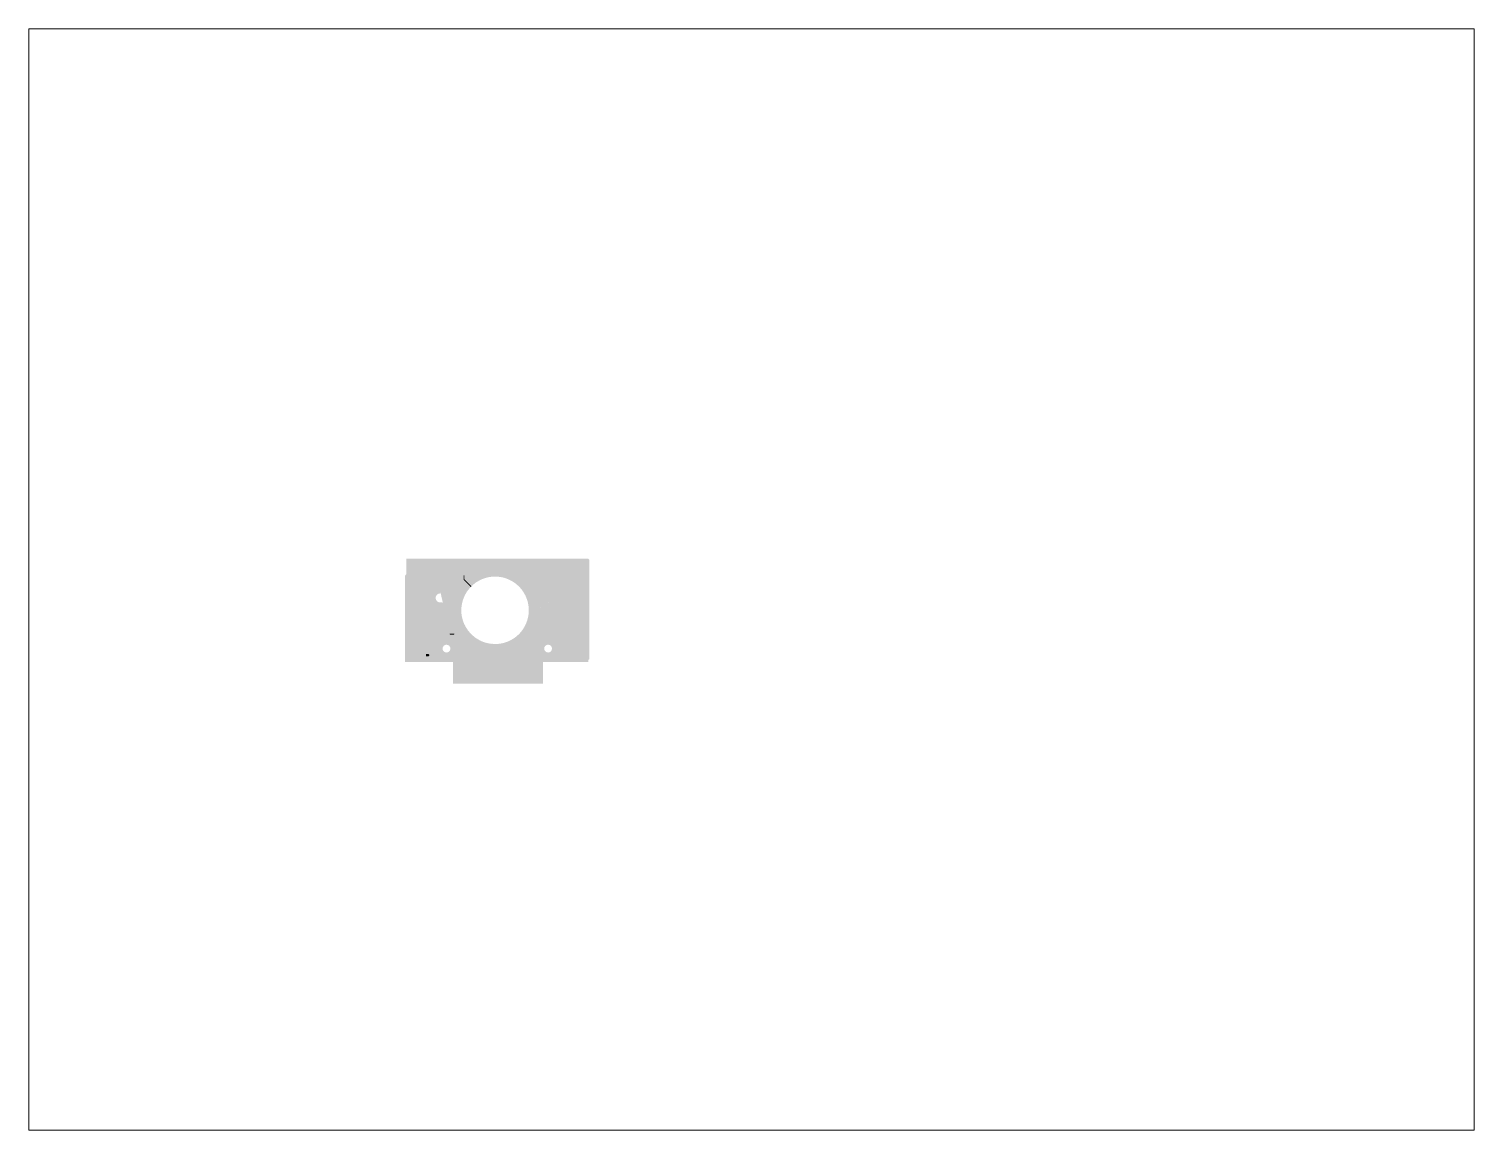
# Paper-space layout 'Layout1' of a CAD drawing. Header units: centimetres. Extents: x 1.05 to 9.45, y 0.8 to 7.2.
# The model-space entities are those that its viewports show. They can reach past a viewport. Long polylines and large blocks are cut down to what shows.
import ezdxf

# ---------------------------------------------------------------- set-up
doc = ezdxf.new("R2010")
doc.units = ezdxf.units.CM
doc.header["$MEASUREMENT"] = 0
for name, color, linetype, true_color in [('Linii_prindere', 7, 'Continuous', 0x000000), ('PCB_contur', 7, 'Continuous', 0xb16c10), ('PCB_figuri', 7, 'Continuous', 0xb5b5b5), ('PCB_fundal', 7, 'Continuous', 0x005214), ('PCB_linii', 7, 'Continuous', 0x00c788), ('Prindere_circuit_pcb_ecran', 7, 'Continuous', 0xdce882)]:
    doc.layers.add(name, color=color, linetype=linetype, true_color=true_color)
doc.layers.add('PCB', color=6, linetype='Continuous')

msp = doc.modelspace()

# ---------------------------------------------------------------- hatches: boundary and pattern name
at = {"layer": 'Linii_prindere'}
h = msp.add_hatch(color=256, dxfattribs=at)
h.dxf.hatch_style = 1
h.paths.add_polyline_path([(9.453, 4.715), (9.403, 4.715), (9.403, 3.934), (9.453, 3.934)])
h.paths.add_polyline_path([(9.613, 4.715), (9.563, 4.715), (9.563, 3.934), (9.613, 3.934)])
h.paths.add_polyline_path([(9.773, 4.715), (9.723, 4.715), (9.723, 3.934), (9.773, 3.934)])
h.paths.add_polyline_path([(9.933, 4.715), (9.883, 4.715), (9.883, 3.934), (9.933, 3.934)])
h.paths.add_polyline_path([(10.093, 4.715), (10.043, 4.715), (10.043, 3.934), (10.093, 3.934)])
h.paths.add_polyline_path([(10.253, 4.715), (10.203, 4.715), (10.203, 3.934), (10.253, 3.934)])
h.paths.add_polyline_path([(10.413, 4.715), (10.363, 4.715), (10.363, 3.934), (10.413, 3.934)])
h.paths.add_polyline_path([(10.573, 4.715), (10.523, 4.715), (10.523, 3.934), (10.573, 3.934)])
h.paths.add_polyline_path([(10.733, 4.715), (10.683, 4.715), (10.683, 3.934), (10.733, 3.934)])
h.paths.add_polyline_path([(10.893, 4.715), (10.843, 4.715), (10.843, 3.934), (10.893, 3.934)])
h.paths.add_polyline_path([(11.053, 4.715), (11.003, 4.715), (11.003, 3.934), (11.053, 3.934)])
h.paths.add_polyline_path([(11.213, 4.715), (11.163, 4.715), (11.163, 3.934), (11.213, 3.934)])
h = msp.add_hatch(color=256, dxfattribs=at)
h.dxf.hatch_style = 1
h.paths.add_polyline_path([(9.453, 4.715), (9.403, 4.715), (9.403, 3.934), (9.453, 3.934)])
h.paths.add_polyline_path([(9.613, 4.715), (9.563, 4.715), (9.563, 3.934), (9.613, 3.934)])
h.paths.add_polyline_path([(9.773, 4.715), (9.723, 4.715), (9.723, 3.934), (9.773, 3.934)])
h.paths.add_polyline_path([(9.933, 4.715), (9.883, 4.715), (9.883, 3.934), (9.933, 3.934)])
h.paths.add_polyline_path([(10.093, 4.715), (10.043, 4.715), (10.043, 3.934), (10.093, 3.934)])
h.paths.add_polyline_path([(10.253, 4.715), (10.203, 4.715), (10.203, 3.934), (10.253, 3.934)])
h.paths.add_polyline_path([(10.413, 4.715), (10.363, 4.715), (10.363, 3.934), (10.413, 3.934)])
h.paths.add_polyline_path([(10.573, 4.715), (10.523, 4.715), (10.523, 3.934), (10.573, 3.934)])
h.paths.add_polyline_path([(10.733, 4.715), (10.683, 4.715), (10.683, 3.934), (10.733, 3.934)])
h.paths.add_polyline_path([(10.893, 4.715), (10.843, 4.715), (10.843, 3.934), (10.893, 3.934)])
h.paths.add_polyline_path([(11.053, 4.715), (11.003, 4.715), (11.003, 3.934), (11.053, 3.934)])
h.paths.add_polyline_path([(11.213, 4.715), (11.163, 4.715), (11.163, 3.934), (11.213, 3.934)])
at = {"layer": 'PCB_contur'}
h = msp.add_hatch(color=256, dxfattribs=at)
h.dxf.hatch_style = 1
h.paths.add_polyline_path([(9.087, 5.966), (9.06, 5.966), (9.06, 5.94), (9.068, 5.94, -0.880621), (9.093, 5.743), (9.108, 5.728, 0.918759)], flags=17)
h.paths.add_polyline_path([(9.025, 5.966, 0.990371), (9.027, 5.726), (9.081, 5.726), (9.068, 5.74), (9.018, 5.74, -1), (9.018, 5.94), (9.025, 5.94)], flags=17)
h.paths.add_polyline_path([(9.451, 6.148), (9.393, 6.206, 0.339835), (9.26, 6.224), (9.26, 6.205, -0.341749), (9.381, 6.19), (9.434, 6.137, -0.38517), (9.441, 6.003), (9.451, 5.993, 0.414214)], flags=17)
h.paths.add_polyline_path([(9.24, 6.19), (9.24, 6.209, 0.42407), (9.237, 6.051), (9.24, 6.048, -0.414214)], flags=17)
h.paths.add_polyline_path([(9.436, 5.98), (9.427, 5.989, -0.38517), (9.293, 5.995), (9.296, 5.993, 0.361621)], flags=17)
h.paths.add_polyline_path([(8.64, 5.205), (8.39, 5.205), (8.39, 5.175), (8.6, 5.175), (8.6, 5.165), (8.64, 5.165)], flags=17)
h.paths.add_polyline_path([(8.64, 5.085), (8.6, 5.085), (8.6, 4.875), (8.64, 4.875)], flags=17)
h.paths.add_polyline_path([(8.884, 4.985), (8.814, 4.985), (8.814, 4.965), (8.854, 4.965), (8.854, 4.865), (8.754, 4.865), (8.754, 4.915), (8.734, 4.915), (8.734, 4.865), (8.734, 4.695), (8.884, 4.695), (8.884, 4.755), (8.854, 4.755), (8.854, 4.715), (8.754, 4.715), (8.754, 4.815), (8.854, 4.815), (8.854, 4.775), (8.884, 4.775)], flags=17)
h.paths.add_polyline_path([(8.794, 4.985), (8.734, 4.985), (8.734, 4.965), (8.754, 4.965), (8.794, 4.965)], flags=17)
h.paths.add_polyline_path([(8.644, 4.715), (8.544, 4.715), (8.544, 4.555), (8.422, 4.555), (8.422, 4.545), (8.644, 4.545)], flags=17)
h.paths.add_polyline_path([(8.644, 4.83), (8.29, 4.83), (8.29, 4.805), (8.29, 4.545), (8.412, 4.545), (8.412, 4.555), (8.3, 4.555), (8.3, 4.805), (8.644, 4.805)], flags=17)
h.paths.add_polyline_path([(11.425, 5.109), (11.38, 5.109), (11.38, 5.084), (11.345, 5.084, -1), (11.345, 5.034), (11.21, 5.034, -1), (11.21, 5.084), (11.21, 5.109), (11.175, 5.109), (11.175, 5.024), (11.425, 5.024)], flags=17)
h.paths.add_polyline_path([(11.345, 5.109), (11.245, 5.109), (11.245, 5.084), (11.345, 5.084)], flags=16)
h.paths.add_polyline_path([(11.345, 5.084), (11.245, 5.084), (11.21, 5.084, -1), (11.21, 5.034), (11.345, 5.034, -1)], flags=16)
h.paths.add_polyline_path([(11.545, 5.434), (11.42, 5.434), (11.42, 5.404), (11.42, 5.384), (11.495, 5.384), (11.495, 5.234), (11.545, 5.234)], flags=17)
h.paths.add_polyline_path([(11.345, 5.384), (11.38, 5.384), (11.38, 5.404), (11.38, 5.434), (11.095, 5.434), (11.095, 5.384), (11.245, 5.384), (11.245, 5.234), (11.345, 5.234)], flags=17)
h.paths.add_polyline_path([(11.815, 5.463, 1), (11.64, 5.463, 1)], flags=17)
h.paths.add_polyline_path([(11.678, 5.463, -1), (11.778, 5.463, -1)], flags=16)
h.paths.add_polyline_path([(12.055, 5.703), (11.815, 5.703), (11.815, 5.463), (11.852, 5.463), (11.852, 5.483), (11.825, 5.483), (11.825, 5.683), (12.025, 5.683), (12.025, 5.483), (11.892, 5.483), (11.892, 5.463), (12.055, 5.463)], flags=17)
h.paths.add_polyline_path([(12.055, 5.347), (11.815, 5.347), (11.815, 5.109), (11.852, 5.109), (11.852, 5.127), (11.825, 5.127), (11.825, 5.327), (12.025, 5.327), (12.025, 5.127), (11.892, 5.127), (11.892, 5.109), (12.055, 5.109)], flags=17)
h.paths.add_polyline_path([(12.118, 5.087), (12.218, 5.087), (12.218, 5.057), (12.23, 5.057), (12.23, 5.109), (11.892, 5.109), (11.892, 5.057), (11.912, 5.057), (11.912, 5.087), (12.012, 5.087), (12.012, 4.987), (11.912, 4.987), (11.912, 5.037), (11.892, 5.037), (11.892, 5.007), (11.845, 4.96), (11.848, 4.957), (12.23, 4.957), (12.23, 5.017), (12.218, 5.017), (12.218, 4.987), (12.118, 4.987)], flags=17)
h.paths.add_polyline_path([(11.852, 5.109), (11.815, 5.109), (11.545, 5.109), (11.545, 5.024), (11.57, 5.024), (11.58, 5.034, -1), (11.58, 5.084), (11.715, 5.084, -1), (11.715, 5.034), (11.608, 5.034), (11.598, 5.024), (11.795, 5.024), (11.82, 4.992), (11.852, 5.024), (11.852, 5.037), (11.829, 5.037), (11.829, 5.057), (11.852, 5.057)], flags=17)
h.paths.add_polyline_path([(11.715, 5.084), (11.58, 5.084, -1), (11.58, 5.034), (11.715, 5.034, -1)], flags=16)
h.paths.add_polyline_path([(12.23, 4.747), (12.12, 4.747), (12.12, 4.507), (12.34, 4.507), (12.34, 4.747), (12.27, 4.747), (12.27, 4.727), (12.33, 4.727), (12.33, 4.527), (12.13, 4.527), (12.13, 4.727), (12.23, 4.727)], flags=17)
h.paths.add_polyline_path([(11.764, 4.918), (11.634, 4.918), (11.634, 4.899), (11.734, 4.899), (11.734, 4.699), (11.534, 4.699), (11.534, 4.899), (11.594, 4.899), (11.594, 4.918), (11.524, 4.918), (11.524, 4.679), (11.764, 4.679)], flags=17)
h.paths.add_polyline_path([(12.34, 6.006), (11.957, 6.006), (11.895, 5.944), (11.895, 5.886), (11.905, 5.886), (11.915, 5.886), (11.915, 5.936), (11.965, 5.986), (12.315, 5.986), (12.315, 5.786), (12.27, 5.786), (12.27, 5.776), (12.27, 5.766), (12.29, 5.766), (12.34, 5.766)], flags=17)
h.paths.add_polyline_path([(11.915, 5.846), (11.905, 5.846), (11.895, 5.846), (11.895, 5.766), (12.23, 5.766), (12.23, 5.776), (12.23, 5.786), (11.915, 5.786)], flags=16)
h.paths.add_polyline_path([(11.905, 5.886), (11.895, 5.886), (11.895, 5.846), (11.905, 5.846)], flags=16)
h.paths.add_polyline_path([(12.27, 5.776), (12.23, 5.776), (12.23, 5.766), (12.27, 5.766)], flags=16)
h.paths.add_polyline_path([(12.315, 4.465), (8.34, 4.465, -0.414214), (8.29, 4.515), (8.29, 6.34), (8.34, 6.34), (8.325, 6.355), (8.325, 6.44), (8.375, 6.44), (8.375, 6.355), (8.36, 6.34), (8.44, 6.34), (8.425, 6.355), (8.425, 6.44), (8.475, 6.44), (8.475, 6.355), (8.46, 6.34), (8.54, 6.34), (8.525, 6.355), (8.525, 6.44), (8.575, 6.44), (8.575, 6.355), (8.56, 6.34), (8.64, 6.34), (8.625, 6.355), (8.625, 6.44), (8.675, 6.44), (8.675, 6.355), (8.66, 6.34), (8.74, 6.34), (8.725, 6.355), (8.725, 6.44), (8.775, 6.44), (8.775, 6.355), (8.76, 6.34), (8.84, 6.34), (8.825, 6.355), (8.825, 6.44), (8.875, 6.44), (8.875, 6.355), (8.86, 6.34), (8.94, 6.34), (8.925, 6.355), (8.925, 6.44), (8.975, 6.44), (8.975, 6.355), (8.96, 6.34), (9.025, 6.34), (9.025, 6.44), (9.075, 6.44), (9.075, 6.355), (9.06, 6.34), (9.14, 6.34), (9.125, 6.355), (9.125, 6.44), (9.175, 6.44), (9.175, 6.355), (9.16, 6.34), (9.24, 6.34), (9.225, 6.355), (9.225, 6.44), (9.275, 6.44), (9.275, 6.355), (9.26, 6.34), (9.34, 6.34), (9.325, 6.355), (9.325, 6.44), (9.375, 6.44), (9.375, 6.355), (9.36, 6.34), (9.44, 6.34), (9.425, 6.355), (9.425, 6.44), (9.475, 6.44), (9.475, 6.355), (9.46, 6.34), (9.54, 6.34), (9.525, 6.355), (9.525, 6.44), (9.575, 6.44), (9.575, 6.355), (9.56, 6.34), (9.64, 6.34), (9.625, 6.355), (9.625, 6.44), (9.675, 6.44), (9.675, 6.355), (9.66, 6.34), (9.74, 6.34), (9.725, 6.355), (9.725, 6.44), (9.775, 6.44), (9.775, 6.355), (9.76, 6.34), (9.84, 6.34), (9.825, 6.355), (9.825, 6.44), (9.875, 6.44), (9.875, 6.355), (9.86, 6.34), (9.94, 6.34), (9.925, 6.355), (9.925, 6.44), (9.975, 6.44), (9.975, 6.355), (9.96, 6.34), (10.04, 6.34), (10.025, 6.355), (10.025, 6.44), (10.075, 6.44), (10.075, 6.355), (10.06, 6.34), (10.14, 6.34), (10.125, 6.355), (10.125, 6.44), (10.175, 6.44), (10.175, 6.355), (10.16, 6.34), (10.24, 6.34), (10.225, 6.355), (10.225, 6.44), (10.275, 6.44), (10.275, 6.355), (10.26, 6.34), (10.34, 6.34), (10.325, 6.355), (10.325, 6.44), (10.375, 6.44), (10.375, 6.355), (10.36, 6.34), (10.44, 6.34), (10.425, 6.355), (10.425, 6.44), (10.475, 6.44), (10.475, 6.355), (10.46, 6.34), (10.54, 6.34), (10.525, 6.355), (10.525, 6.44), (10.575, 6.44), (10.575, 6.355), (10.56, 6.34), (10.64, 6.34), (10.625, 6.355), (10.625, 6.44), (10.675, 6.44), (10.675, 6.355), (10.66, 6.34), (10.74, 6.34), (10.725, 6.355), (10.725, 6.44), (10.775, 6.44), (10.775, 6.355), (10.76, 6.34), (10.84, 6.34), (10.825, 6.355), (10.825, 6.44), (10.875, 6.44), (10.875, 6.355), (10.86, 6.34), (10.94, 6.34), (10.925, 6.355), (10.925, 6.44), (10.975, 6.44), (10.975, 6.355), (10.96, 6.34), (11.04, 6.34), (11.025, 6.355), (11.025, 6.44), (11.075, 6.44), (11.075, 6.355), (11.06, 6.34), (11.14, 6.34), (11.125, 6.355), (11.125, 6.44), (11.175, 6.44), (11.175, 6.355), (11.16, 6.34), (11.24, 6.34), (11.225, 6.355), (11.225, 6.44), (11.275, 6.44), (11.275, 6.355), (11.26, 6.34), (11.34, 6.34), (11.325, 6.355), (11.325, 6.44), (11.375, 6.44), (11.375, 6.355), (11.36, 6.34), (11.44, 6.34), (11.425, 6.355), (11.425, 6.44), (11.475, 6.44), (11.475, 6.355), (11.46, 6.34), (11.54, 6.34), (11.525, 6.355), (11.525, 6.44), (11.575, 6.44), (11.575, 6.355), (11.56, 6.34), (11.64, 6.34), (11.625, 6.355), (11.625, 6.44), (11.675, 6.44), (11.675, 6.355), (11.66, 6.34), (11.74, 6.34), (11.725, 6.355), (11.725, 6.44), (11.775, 6.44), (11.775, 6.355), (11.76, 6.34), (11.84, 6.34), (11.825, 6.355), (11.825, 6.44), (11.875, 6.44), (11.875, 6.355), (11.86, 6.34), (11.94, 6.34), (11.925, 6.355), (11.925, 6.44), (11.975, 6.44), (11.975, 6.355), (11.96, 6.34), (12.04, 6.34), (12.025, 6.355), (12.025, 6.44), (12.075, 6.44), (12.075, 6.355), (12.06, 6.34), (12.14, 6.34), (12.125, 6.355), (12.125, 6.44), (12.175, 6.44), (12.175, 6.355), (12.16, 6.34), (12.24, 6.34), (12.225, 6.355), (12.225, 6.44), (12.275, 6.44), (12.275, 6.355), (12.26, 6.34), (12.34, 6.34), (12.34, 6.665, 0.414214), (12.29, 6.715), (8.265, 6.715), (8.265, 6.375, -0.198912), (8.258, 6.357), (8.247, 6.347, 0.198912), (8.24, 6.329), (8.24, 4.415), (12.315, 4.415)])
h = msp.add_hatch(color=256, dxfattribs=at)
h.dxf.hatch_style = 1
h.paths.add_polyline_path([(11.598, 5.024), (11.608, 5.034), (11.58, 5.034), (11.57, 5.024)])
h.paths.add_polyline_path([(9.199, 5.085), (9.199, 5.065), (9.219, 5.065), (9.219, 4.915), (9.239, 4.915), (9.239, 5.025, -1), (9.239, 5.045), (9.239, 5.085)])
h.paths.add_polyline_path([(9.179, 5.065), (9.179, 5.085), (9.009, 5.085), (9.009, 5.065)])
h.paths.add_polyline_path([(8.989, 5.085), (8.969, 5.085), (8.969, 5.065), (8.989, 5.065)])
at = {"layer": 'PCB_figuri'}
h = msp.add_hatch(color=256, dxfattribs=at)
h.dxf.hatch_style = 1
h.paths.add_polyline_path([(8.375, 6.44), (8.325, 6.44), (8.325, 6.355), (8.34, 6.34), (8.36, 6.34), (8.375, 6.355)])
h.paths.add_polyline_path([(8.475, 6.44), (8.425, 6.44), (8.425, 6.355), (8.44, 6.34), (8.46, 6.34), (8.475, 6.355)])
h.paths.add_polyline_path([(8.575, 6.44), (8.525, 6.44), (8.525, 6.355), (8.54, 6.34), (8.56, 6.34), (8.575, 6.355)])
h.paths.add_polyline_path([(8.625, 6.355), (8.64, 6.34), (8.66, 6.34), (8.675, 6.355), (8.675, 6.44), (8.625, 6.44)])
h.paths.add_polyline_path([(8.725, 6.355), (8.74, 6.34), (8.76, 6.34), (8.775, 6.355), (8.775, 6.44), (8.725, 6.44)])
h.paths.add_polyline_path([(8.875, 6.44), (8.825, 6.44), (8.825, 6.355), (8.84, 6.34), (8.86, 6.34), (8.875, 6.355)])
h.paths.add_polyline_path([(8.975, 6.44), (8.925, 6.44), (8.925, 6.355), (8.94, 6.34), (8.96, 6.34), (8.975, 6.355)])
h.paths.add_polyline_path([(9.075, 6.44), (9.025, 6.44), (9.025, 6.34), (9.06, 6.34), (9.075, 6.355)])
h.paths.add_polyline_path([(9.125, 6.355), (9.14, 6.34), (9.16, 6.34), (9.175, 6.355), (9.175, 6.44), (9.125, 6.44)])
h.paths.add_polyline_path([(9.275, 6.44), (9.225, 6.44), (9.225, 6.355), (9.24, 6.34), (9.26, 6.34), (9.275, 6.355)])
h.paths.add_polyline_path([(9.325, 6.355), (9.34, 6.34), (9.36, 6.34), (9.375, 6.355), (9.375, 6.44), (9.325, 6.44)])
h.paths.add_polyline_path([(9.475, 6.44), (9.425, 6.44), (9.425, 6.355), (9.44, 6.34), (9.46, 6.34), (9.475, 6.355)])
h.paths.add_polyline_path([(9.575, 6.44), (9.525, 6.44), (9.525, 6.355), (9.54, 6.34), (9.56, 6.34), (9.575, 6.355)])
h.paths.add_polyline_path([(9.675, 6.44), (9.625, 6.44), (9.625, 6.355), (9.64, 6.34), (9.66, 6.34), (9.675, 6.355)])
h.paths.add_polyline_path([(9.775, 6.44), (9.725, 6.44), (9.725, 6.355), (9.74, 6.34), (9.76, 6.34), (9.775, 6.355)])
h.paths.add_polyline_path([(9.875, 6.44), (9.825, 6.44), (9.825, 6.355), (9.84, 6.34), (9.86, 6.34), (9.875, 6.355)])
h.paths.add_polyline_path([(9.975, 6.44), (9.925, 6.44), (9.925, 6.355), (9.94, 6.34), (9.96, 6.34), (9.975, 6.355)])
h.paths.add_polyline_path([(10.075, 6.44), (10.025, 6.44), (10.025, 6.355), (10.04, 6.34), (10.06, 6.34), (10.075, 6.355)])
h.paths.add_polyline_path([(10.175, 6.44), (10.125, 6.44), (10.125, 6.355), (10.14, 6.34), (10.16, 6.34), (10.175, 6.355)])
h.paths.add_polyline_path([(10.225, 6.355), (10.24, 6.34), (10.26, 6.34), (10.275, 6.355), (10.275, 6.44), (10.225, 6.44)])
h.paths.add_polyline_path([(10.325, 6.355), (10.34, 6.34), (10.36, 6.34), (10.375, 6.355), (10.375, 6.44), (10.325, 6.44)])
h.paths.add_polyline_path([(10.425, 6.355), (10.44, 6.34), (10.46, 6.34), (10.475, 6.355), (10.475, 6.44), (10.425, 6.44)])
h.paths.add_polyline_path([(10.525, 6.355), (10.54, 6.34), (10.56, 6.34), (10.575, 6.355), (10.575, 6.44), (10.525, 6.44)])
h.paths.add_polyline_path([(10.675, 6.44), (10.625, 6.44), (10.625, 6.355), (10.64, 6.34), (10.66, 6.34), (10.675, 6.355)])
h.paths.add_polyline_path([(10.775, 6.44), (10.725, 6.44), (10.725, 6.355), (10.74, 6.34), (10.76, 6.34), (10.775, 6.355)])
h.paths.add_polyline_path([(10.875, 6.44), (10.825, 6.44), (10.825, 6.355), (10.84, 6.34), (10.86, 6.34), (10.875, 6.355)])
h.paths.add_polyline_path([(10.975, 6.44), (10.925, 6.44), (10.925, 6.355), (10.94, 6.34), (10.96, 6.34), (10.975, 6.355)])
h.paths.add_polyline_path([(11.075, 6.44), (11.025, 6.44), (11.025, 6.355), (11.04, 6.34), (11.06, 6.34), (11.075, 6.355)])
h.paths.add_polyline_path([(11.175, 6.44), (11.125, 6.44), (11.125, 6.355), (11.14, 6.34), (11.16, 6.34), (11.175, 6.355)])
h.paths.add_polyline_path([(11.275, 6.44), (11.225, 6.44), (11.225, 6.355), (11.24, 6.34), (11.26, 6.34), (11.275, 6.355)])
h.paths.add_polyline_path([(11.325, 6.355), (11.34, 6.34), (11.36, 6.34), (11.375, 6.355), (11.375, 6.44), (11.325, 6.44)])
h.paths.add_polyline_path([(11.425, 6.355), (11.44, 6.34), (11.46, 6.34), (11.475, 6.355), (11.475, 6.44), (11.425, 6.44)])
h.paths.add_polyline_path([(11.525, 6.355), (11.54, 6.34), (11.56, 6.34), (11.575, 6.355), (11.575, 6.44), (11.525, 6.44)])
h.paths.add_polyline_path([(11.625, 6.355), (11.64, 6.34), (11.66, 6.34), (11.675, 6.355), (11.675, 6.44), (11.625, 6.44)])
h.paths.add_polyline_path([(11.775, 6.44), (11.725, 6.44), (11.725, 6.355), (11.74, 6.34), (11.76, 6.34), (11.775, 6.355)])
h.paths.add_polyline_path([(11.875, 6.44), (11.825, 6.44), (11.825, 6.355), (11.84, 6.34), (11.86, 6.34), (11.875, 6.355)])
h.paths.add_polyline_path([(11.925, 6.355), (11.94, 6.34), (11.96, 6.34), (11.975, 6.355), (11.975, 6.44), (11.925, 6.44)])
h.paths.add_polyline_path([(12.025, 6.355), (12.04, 6.34), (12.06, 6.34), (12.075, 6.355), (12.075, 6.44), (12.025, 6.44)])
h.paths.add_polyline_path([(12.125, 6.355), (12.14, 6.34), (12.16, 6.34), (12.175, 6.355), (12.175, 6.44), (12.125, 6.44)])
h.paths.add_polyline_path([(12.225, 6.355), (12.24, 6.34), (12.26, 6.34), (12.275, 6.355), (12.275, 6.44), (12.225, 6.44)])
h = msp.add_hatch(color=256, dxfattribs=at)
h.dxf.hatch_style = 1
h.paths.add_polyline_path([(9.068, 5.94), (9.06, 5.94), (9.06, 5.966), (9.027, 5.966, 0.004838), (9.025, 5.966), (9.025, 5.94), (9.018, 5.94, 1), (9.018, 5.74), (9.068, 5.74), (9.081, 5.726), (9.087, 5.726, 0.04234), (9.108, 5.728), (9.093, 5.743, 0.880621)])
h.paths.add_polyline_path([(9.434, 6.137), (9.381, 6.19, 0.341749), (9.26, 6.205), (9.26, 6.224, 0.056785), (9.24, 6.209), (9.24, 6.19, 0.414214), (9.24, 6.048), (9.293, 5.995, 0.38517), (9.427, 5.989), (9.436, 5.98, 0.045741), (9.451, 5.993), (9.441, 6.003, 0.38517)])
h.paths.add_polyline_path([(8.6, 5.085), (8.64, 5.085), (8.64, 5.165), (8.6, 5.165), (8.6, 5.175), (8.39, 5.175), (8.39, 4.875), (8.6, 4.875)])
h.paths.add_polyline_path([(8.544, 4.715), (8.644, 4.715), (8.644, 4.805), (8.3, 4.805), (8.3, 4.555), (8.544, 4.555)])
h.paths.add_polyline_path([(8.884, 4.775), (8.854, 4.775), (8.854, 4.815), (8.754, 4.815), (8.754, 4.715), (8.854, 4.715), (8.854, 4.755), (8.884, 4.755)])
h.paths.add_polyline_path([(8.854, 4.965), (8.814, 4.965), (8.814, 4.985), (8.794, 4.985), (8.794, 4.965), (8.754, 4.965), (8.734, 4.965), (8.734, 4.915), (8.754, 4.915), (8.754, 4.865), (8.854, 4.865)])
h.paths.add_polyline_path([(9.219, 5.065), (9.199, 5.065), (9.199, 5.085), (9.179, 5.085), (9.179, 5.065), (9.009, 5.065), (9.009, 5.085), (8.989, 5.085), (8.989, 5.065), (8.969, 5.065), (8.969, 4.915), (9.219, 4.915)])
h.paths.add_polyline_path([(11.213, 4.715), (11.163, 4.715), (11.163, 4.465), (11.213, 4.465)])
h.paths.add_polyline_path([(11.053, 4.715), (11.003, 4.715), (11.003, 4.465), (11.053, 4.465)])
h.paths.add_polyline_path([(10.893, 4.715), (10.843, 4.715), (10.843, 4.465), (10.893, 4.465)])
h.paths.add_polyline_path([(10.733, 4.715), (10.683, 4.715), (10.683, 4.465), (10.733, 4.465)])
h.paths.add_polyline_path([(10.573, 4.715), (10.523, 4.715), (10.523, 4.465), (10.573, 4.465)])
h.paths.add_polyline_path([(10.413, 4.715), (10.363, 4.715), (10.363, 4.465), (10.413, 4.465)])
h.paths.add_polyline_path([(10.253, 4.715), (10.203, 4.715), (10.203, 4.465), (10.253, 4.465)])
h.paths.add_polyline_path([(10.093, 4.715), (10.043, 4.715), (10.043, 4.465), (10.093, 4.465)])
h.paths.add_polyline_path([(9.933, 4.715), (9.883, 4.715), (9.883, 4.465), (9.933, 4.465)])
h.paths.add_polyline_path([(9.773, 4.715), (9.723, 4.715), (9.723, 4.465), (9.773, 4.465)])
h.paths.add_polyline_path([(9.613, 4.715), (9.563, 4.715), (9.563, 4.465), (9.613, 4.465)])
h.paths.add_polyline_path([(9.453, 4.715), (9.403, 4.715), (9.403, 4.465), (9.453, 4.465)])
h.paths.add_polyline_path([(9.423, 4.759), (9.403, 4.759), (9.403, 4.715), (9.423, 4.715)])
h.paths.add_polyline_path([(9.583, 4.759), (9.563, 4.759), (9.563, 4.715), (9.583, 4.715)])
h.paths.add_polyline_path([(9.743, 4.755), (9.723, 4.755), (9.723, 4.715), (9.743, 4.715)])
h.paths.add_polyline_path([(9.903, 4.755), (9.883, 4.755), (9.883, 4.715), (9.903, 4.715)])
h.paths.add_polyline_path([(10.063, 4.755), (10.043, 4.755), (10.043, 4.715), (10.063, 4.715)])
h.paths.add_polyline_path([(10.223, 4.759), (10.203, 4.759), (10.203, 4.715), (10.223, 4.715)])
h.paths.add_polyline_path([(10.383, 4.759), (10.363, 4.759), (10.363, 4.715), (10.383, 4.715)])
h.paths.add_polyline_path([(10.543, 4.755), (10.523, 4.755), (10.523, 4.715), (10.543, 4.715)])
h.paths.add_polyline_path([(10.703, 4.755), (10.683, 4.755), (10.683, 4.715), (10.703, 4.715)])
h.paths.add_polyline_path([(10.863, 4.755), (10.843, 4.755), (10.843, 4.715), (10.863, 4.715)])
h.paths.add_polyline_path([(11.023, 4.753), (11.003, 4.753), (11.003, 4.715), (11.023, 4.715)])
h.paths.add_polyline_path([(11.183, 4.749), (11.163, 4.749), (11.163, 4.715), (11.183, 4.715)])
h.paths.add_polyline_path([(11.245, 5.384), (11.095, 5.384), (11.095, 5.327), (11.075, 5.327), (11.075, 5.292), (11.095, 5.292), (11.095, 5.234), (11.21, 5.234), (11.21, 5.214), (11.245, 5.214), (11.245, 5.234)])
h.paths.add_polyline_path([(11.495, 5.384), (11.42, 5.384), (11.42, 5.404), (11.42, 5.434), (11.38, 5.434), (11.38, 5.404), (11.38, 5.384), (11.345, 5.384), (11.345, 5.234), (11.345, 5.214), (11.38, 5.214), (11.38, 5.234), (11.495, 5.234)])
h.paths.add_polyline_path([(11.778, 5.463, 1), (11.678, 5.463, 1)])
h.paths.add_polyline_path([(12.315, 5.986), (11.965, 5.986), (11.915, 5.936), (11.915, 5.886), (11.905, 5.886), (11.905, 5.846), (11.915, 5.846), (11.915, 5.786), (12.23, 5.786), (12.23, 5.776), (12.27, 5.776), (12.27, 5.786), (12.315, 5.786)])
h.paths.add_polyline_path([(12.025, 5.683), (11.825, 5.683), (11.825, 5.483), (11.852, 5.483), (11.852, 5.463), (11.892, 5.463), (11.892, 5.483), (12.025, 5.483)])
h.paths.add_polyline_path([(12.025, 5.327), (11.825, 5.327), (11.825, 5.127), (11.852, 5.127), (11.852, 5.109), (11.892, 5.109), (11.892, 5.127), (12.025, 5.127)])
h.paths.add_polyline_path([(12.012, 5.087), (11.912, 5.087), (11.912, 5.057), (11.892, 5.057), (11.892, 5.109), (11.872, 5.109), (11.872, 5.024), (11.852, 5.024), (11.82, 4.992), (11.845, 4.96), (11.892, 5.007), (11.892, 5.037), (11.912, 5.037), (11.912, 4.987), (12.012, 4.987)])
h.paths.add_polyline_path([(11.872, 5.109), (11.852, 5.109), (11.852, 5.057), (11.829, 5.057), (11.829, 5.037), (11.852, 5.037), (11.852, 5.024), (11.872, 5.024)], flags=17)
h.paths.add_polyline_path([(11.715, 5.084, 1), (11.715, 5.034, 1)])
h.paths.add_polyline_path([(11.58, 5.084, 1), (11.58, 5.034, 1)])
h.paths.add_polyline_path([(12.27, 5.109), (12.23, 5.109), (12.23, 5.057), (12.218, 5.057), (12.218, 5.087), (12.118, 5.087), (12.118, 4.987), (12.218, 4.987), (12.218, 5.017), (12.23, 5.017), (12.23, 4.957), (12.27, 4.957)])
h.paths.add_polyline_path([(12.33, 4.727), (12.23, 4.727), (12.13, 4.727), (12.13, 4.527), (12.33, 4.527)])
h.paths.add_polyline_path([(12.27, 4.747), (12.23, 4.747), (12.23, 4.727), (12.27, 4.727)])
h.paths.add_polyline_path([(12.13, 4.627), (12.12, 4.627), (12.12, 4.587), (12.13, 4.587)])
h.paths.add_polyline_path([(11.734, 4.899), (11.634, 4.899), (11.634, 4.919), (11.594, 4.919), (11.594, 4.899), (11.534, 4.899), (11.534, 4.699), (11.734, 4.699)])
h.paths.add_polyline_path([(11.21, 5.084, 1), (11.21, 5.034, 1)])
h.paths.add_polyline_path([(11.345, 5.084, 1), (11.345, 5.034, 1)])
h.paths.add_polyline_path([(11.38, 5.109), (11.345, 5.109), (11.345, 5.084), (11.38, 5.084)])
h.paths.add_polyline_path([(11.245, 5.109), (11.21, 5.109), (11.21, 5.084), (11.245, 5.084)])
edge = h.paths.add_edge_path(flags=17)
edge.add_line((9.025, 5.966), (9.025, 5.94))
edge.add_line((9.025, 5.94), (9.018, 5.94))
edge.add_arc((9.018, 5.84), 0.1, 90, 270)
edge.add_line((9.018, 5.74), (9.068, 5.74))
edge.add_line((9.068, 5.74), (9.081, 5.726))
at = {"layer": 'PCB_fundal'}
h = msp.add_hatch(color=256, dxfattribs=at)
h.dxf.hatch_style = 1
h.paths.add_polyline_path([(12.23, 5.766), (11.895, 5.766), (11.895, 5.846), (11.635, 5.846), (11.475, 5.754), (11.536, 5.639), (11.597, 5.753), (11.607, 5.748), (11.54, 5.623), (11.532, 5.623), (11.466, 5.748), (10.984, 5.47, -0.012816), (10.978, 5.432), (11.145, 5.528), (11.165, 5.528), (11.165, 5.538), (11.365, 5.538), (11.42, 5.483), (11.42, 5.434), (11.545, 5.434), (11.545, 5.234), (11.495, 5.234), (11.38, 5.234), (11.38, 5.214), (11.38, 5.109), (11.425, 5.109), (11.425, 5.024), (11.175, 5.024), (11.175, 5.109), (11.21, 5.109), (11.21, 5.234), (11.095, 5.234), (11.095, 5.292), (11.075, 5.292), (10.938, 5.292, -0.070481), (10.835, 5.108), (10.945, 4.999), (11.545, 4.999), (11.57, 5.024), (11.545, 5.024), (11.545, 5.109), (11.815, 5.109), (11.815, 5.347), (11.852, 5.347), (11.852, 5.463), (11.815, 5.463, -1), (11.64, 5.463, -1), (11.815, 5.463), (11.815, 5.703), (12.055, 5.703), (12.055, 5.463), (11.892, 5.463), (11.892, 5.347), (12.055, 5.347), (12.055, 5.109), (12.23, 5.109)])
h.paths.add_polyline_path([(11.775, 5.632), (11.775, 5.622), (11.68, 5.622), (11.68, 5.669), (11.705, 5.693), (11.747, 5.693), (11.765, 5.709), (11.765, 5.725), (11.747, 5.742), (11.709, 5.742), (11.687, 5.721), (11.679, 5.728), (11.705, 5.753), (11.752, 5.753), (11.777, 5.729), (11.777, 5.705), (11.752, 5.682), (11.709, 5.682), (11.691, 5.665), (11.691, 5.632)], flags=16)
h.paths.add_polyline_path([(11.649, 5.623), (11.637, 5.623), (11.637, 5.651), (11.649, 5.651)], flags=16)
h.paths.add_polyline_path([(11.957, 6.006), (12.34, 6.006), (12.34, 6.34), (12.26, 6.34), (12.26, 6.265), (10.989, 5.531, -0.012058), (10.987, 5.495), (11.664, 5.886), (11.895, 5.886), (11.895, 5.944)])
h.paths.add_polyline_path([(12.15, 6.059), (12.236, 6.059, -1), (12.236, 6.039), (12.15, 6.039, -1)], flags=16)
h.paths.add_polyline_path([(12.23, 4.957), (11.848, 4.957), (11.845, 4.96), (11.803, 4.919), (11.764, 4.919), (11.764, 4.679), (11.524, 4.679), (11.524, 4.919), (10.912, 4.919), (10.783, 5.047, -0.01604), (10.749, 5.014), (11.069, 4.789), (11.143, 4.789), (11.183, 4.749), (11.183, 4.715), (11.308, 4.715), (11.308, 4.567), (11.955, 4.567), (12.015, 4.627), (12.12, 4.627), (12.12, 4.747), (12.23, 4.747)])
h.paths.add_polyline_path([(11.948, 4.846), (11.916, 4.846), (11.916, 4.813, -1), (11.896, 4.813), (11.896, 4.846), (11.863, 4.846, -1), (11.863, 4.866), (11.896, 4.866), (11.896, 4.899, -1), (11.916, 4.899), (11.916, 4.866), (11.948, 4.866, -1)], flags=16)
h.paths.add_polyline_path([(11.507, 4.713, -1), (11.333, 4.713, -1)], flags=16)
h.paths.add_polyline_path([(11.82, 4.992), (11.795, 5.024), (11.598, 5.024), (11.553, 4.979), (10.936, 4.979), (10.823, 5.092, -0.013376), (10.797, 5.062), (10.92, 4.939), (11.767, 4.939)])
h.paths.add_polyline_path([(11.345, 5.214), (11.345, 5.234), (11.245, 5.234), (11.245, 5.214), (11.245, 5.109), (11.345, 5.109)], flags=17)
h.paths.add_polyline_path([(11.348, 5.498), (11.165, 5.498), (11.165, 5.508), (11.15, 5.508), (10.973, 5.406, -0.02756), (10.951, 5.327), (11.075, 5.327), (11.095, 5.327), (11.095, 5.384), (11.095, 5.434), (11.38, 5.434), (11.38, 5.466)], flags=17)
h.paths.add_polyline_path([(12.12, 4.587), (12.031, 4.587), (11.971, 4.527), (11.308, 4.527), (11.308, 4.465), (12.315, 4.465, 0.414214), (12.34, 4.49), (12.34, 4.507), (12.12, 4.507)])
h.paths.add_polyline_path([(11.308, 4.715), (11.213, 4.715), (11.213, 4.465), (11.308, 4.465), (11.308, 4.527)])
h.paths.add_polyline_path([(11.163, 4.715), (11.053, 4.715), (11.053, 4.465), (11.163, 4.465)])
h.paths.add_polyline_path([(11.163, 4.749), (11.163, 4.755), (11.139, 4.779), (11.066, 4.779), (10.741, 5.007, -0.015877), (10.705, 4.976), (11.023, 4.753), (11.023, 4.715), (11.163, 4.715)])
h.paths.add_polyline_path([(11.003, 4.715), (10.893, 4.715), (10.893, 4.465), (11.003, 4.465)])
h.paths.add_polyline_path([(11.003, 4.755), (10.696, 4.97, -0.009469), (10.674, 4.953), (10.863, 4.763), (10.863, 4.755), (10.863, 4.715), (11.003, 4.715)])
h.paths.add_polyline_path([(10.657, 4.941, -0.032163), (10.573, 4.893), (10.703, 4.763), (10.703, 4.755), (10.703, 4.715), (10.843, 4.715), (10.843, 4.755)])
h.paths.add_polyline_path([(10.843, 4.715), (10.733, 4.715), (10.733, 4.465), (10.843, 4.465)])
h.paths.add_polyline_path([(10.683, 4.715), (10.573, 4.715), (10.573, 4.465), (10.683, 4.465)])
h.paths.add_polyline_path([(10.554, 4.884, -0.034057), (10.459, 4.847), (10.543, 4.763), (10.543, 4.759), (10.543, 4.755), (10.543, 4.715), (10.683, 4.715), (10.683, 4.755)])
h.paths.add_polyline_path([(10.523, 4.715), (10.413, 4.715), (10.413, 4.465), (10.523, 4.465)])
h.paths.add_polyline_path([(10.523, 4.755), (10.437, 4.841, -0.018377), (10.383, 4.829), (10.383, 4.759), (10.383, 4.715), (10.523, 4.715)])
h.paths.add_polyline_path([(10.363, 4.759), (10.363, 4.825, -0.046889), (10.223, 4.815), (10.223, 4.759), (10.223, 4.715), (10.363, 4.715)])
h.paths.add_polyline_path([(10.363, 4.715), (10.253, 4.715), (10.253, 4.465), (10.363, 4.465)])
h.paths.add_polyline_path([(10.203, 4.715), (10.093, 4.715), (10.093, 4.465), (10.203, 4.465)])
h.paths.add_polyline_path([(10.203, 4.759), (10.203, 4.816, -0.020665), (10.142, 4.821), (10.142, 4.783), (10.092, 4.783), (10.063, 4.755), (10.063, 4.715), (10.203, 4.715)])
h.paths.add_polyline_path([(10.043, 4.763), (10.083, 4.803), (10.122, 4.803), (10.122, 4.824, -0.024492), (10.05, 4.839), (9.903, 4.755), (9.903, 4.715), (10.043, 4.715), (10.043, 4.755), (10.043, 4.759)])
h.paths.add_polyline_path([(10.043, 4.715), (9.933, 4.715), (9.933, 4.465), (10.043, 4.465)])
h.paths.add_polyline_path([(9.883, 4.715), (9.773, 4.715), (9.773, 4.465), (9.883, 4.465)])
h.paths.add_polyline_path([(10.036, 4.843, -0.030805), (9.949, 4.873), (9.743, 4.755), (9.743, 4.715), (9.883, 4.715), (9.883, 4.755)])
h.paths.add_polyline_path([(9.938, 4.878, -0.026808), (9.866, 4.915), (9.733, 4.915), (9.583, 4.765), (9.583, 4.759), (9.583, 4.715), (9.723, 4.715), (9.723, 4.755)])
h.paths.add_polyline_path([(9.69, 4.85), (9.69, 4.788), (9.703, 4.788), (9.703, 4.777), (9.69, 4.777), (9.69, 4.755), (9.678, 4.755), (9.678, 4.777), (9.637, 4.777), (9.637, 4.788), (9.68, 4.85)], flags=16)
h.paths.add_polyline_path([(9.678, 4.831), (9.678, 4.788), (9.648, 4.788)], flags=16)
h.paths.add_polyline_path([(9.723, 4.715), (9.613, 4.715), (9.613, 4.465), (9.723, 4.465)])
h.paths.add_polyline_path([(9.563, 4.715), (9.453, 4.715), (9.453, 4.465), (9.563, 4.465)])
h.paths.add_polyline_path([(9.563, 4.759), (9.729, 4.925), (9.849, 4.925, -0.029217), (9.777, 4.975), (9.682, 4.975), (9.672, 4.965), (9.553, 4.965), (9.423, 4.835), (9.423, 4.759), (9.423, 4.715), (9.563, 4.715)])
h.paths.add_polyline_path([(9.556, 4.813), (9.551, 4.816), (9.546, 4.823), (9.543, 4.83), (9.542, 4.835), (9.554, 4.837), (9.557, 4.828), (9.561, 4.823), (9.568, 4.819), (9.573, 4.818), (9.581, 4.82), (9.587, 4.825), (9.591, 4.832), (9.593, 4.84), (9.593, 4.842), (9.591, 4.851), (9.587, 4.857), (9.58, 4.862), (9.572, 4.863), (9.564, 4.862), (9.562, 4.861), (9.556, 4.855), (9.555, 4.854), (9.544, 4.855), (9.553, 4.904), (9.601, 4.904), (9.601, 4.893), (9.563, 4.893), (9.558, 4.868), (9.565, 4.872), (9.574, 4.874), (9.576, 4.874), (9.584, 4.873), (9.592, 4.869), (9.597, 4.865), (9.602, 4.858), (9.604, 4.85), (9.605, 4.843), (9.604, 4.834), (9.601, 4.826), (9.598, 4.82), (9.592, 4.815), (9.584, 4.811), (9.576, 4.809), (9.573, 4.809), (9.564, 4.81)], flags=16)
h.paths.add_polyline_path([(9.403, 4.715), (9.403, 4.759), (9.403, 4.815), (8.977, 4.815), (8.911, 4.755), (8.884, 4.755), (8.884, 4.695), (8.734, 4.695), (8.734, 4.865), (8.734, 4.915), (8.704, 4.915), (8.694, 4.905), (8.694, 4.715), (8.644, 4.715), (8.644, 4.545), (8.422, 4.545), (8.422, 4.524), (8.312, 4.524), (8.312, 4.534), (8.412, 4.534), (8.412, 4.545), (8.29, 4.545), (8.29, 4.515, 0.414214), (8.34, 4.465), (9.403, 4.465)])
h.paths.add_polyline_path([(9.073, 4.713, -1), (9.247, 4.713, -1)], flags=16)
h.paths.add_polyline_path([(8.982, 4.484), (9.002, 4.484), (9.002, 4.473), (8.951, 4.473), (8.951, 4.484), (8.97, 4.484), (8.97, 4.586), (8.956, 4.572), (8.948, 4.58), (8.974, 4.604), (8.982, 4.604)], flags=16)
h.paths.add_polyline_path([(8.918, 4.581), (8.918, 4.557), (8.893, 4.533), (8.851, 4.533), (8.833, 4.517), (8.833, 4.484), (8.917, 4.484), (8.917, 4.473), (8.821, 4.473), (8.821, 4.521), (8.846, 4.544), (8.889, 4.544), (8.907, 4.561), (8.907, 4.577), (8.889, 4.594), (8.851, 4.594), (8.828, 4.572), (8.82, 4.58), (8.846, 4.604), (8.893, 4.604)], flags=16)
h.paths.add_polyline_path([(8.79, 4.581), (8.79, 4.557), (8.766, 4.533), (8.705, 4.533), (8.705, 4.475), (8.694, 4.475), (8.694, 4.604), (8.766, 4.604)], flags=16)
h.paths.add_polyline_path([(8.779, 4.577), (8.779, 4.561), (8.761, 4.544), (8.705, 4.544), (8.705, 4.594), (8.761, 4.594)], flags=0)
h.paths.add_polyline_path([(9.545, 4.985), (9.765, 4.985, -0.020073), (9.72, 5.025), (9.395, 5.025), (9.335, 5.085), (9.239, 5.085), (9.239, 5.045), (9.325, 5.045, -1), (9.325, 5.025), (9.239, 5.025), (9.239, 4.915), (9.219, 4.915), (8.969, 4.915), (8.969, 5.065), (8.969, 5.085), (8.854, 5.085), (8.814, 5.045), (8.814, 4.985), (8.884, 4.985), (8.884, 4.775), (8.904, 4.775), (8.969, 4.835), (9.395, 4.835)])
h.paths.add_polyline_path([(8.794, 5.053), (8.845, 5.105), (9.343, 5.105), (9.403, 5.045), (9.7, 5.045, -0.017903), (9.664, 5.085), (9.42, 5.085), (9.36, 5.145), (8.772, 5.145), (8.712, 5.085), (8.64, 5.085), (8.64, 4.875), (8.6, 4.875), (8.39, 4.875), (8.39, 5.175), (8.39, 5.205), (8.64, 5.205), (8.64, 5.165), (9.368, 5.165), (9.428, 5.105), (9.648, 5.105, -0.016474), (9.619, 5.145), (9.445, 5.145), (9.385, 5.205), (8.779, 5.205), (8.42, 5.564), (8.42, 5.905), (8.34, 5.985), (8.34, 6.34), (8.29, 6.34), (8.29, 4.83), (8.644, 4.83), (8.644, 4.925), (8.654, 4.936), (8.683, 4.965), (8.734, 4.965), (8.734, 4.985), (8.794, 4.985)])
h.paths.add_polyline_path([(8.397, 5.373), (8.301, 5.373), (8.301, 5.382), (8.377, 5.382), (8.325, 5.409), (8.377, 5.437), (8.301, 5.437), (8.301, 5.446), (8.397, 5.446), (8.397, 5.438), (8.343, 5.409), (8.397, 5.38)], flags=16)
h.paths.add_polyline_path([(8.398, 5.469), (8.3, 5.469), (8.3, 5.542), (8.398, 5.542)], flags=16)
h.paths.add_polyline_path([(8.39, 5.478), (8.308, 5.478), (8.308, 5.533), (8.39, 5.533)], flags=0)
h.paths.add_polyline_path([(8.38, 5.564), (8.374, 5.57), (8.39, 5.587), (8.39, 5.615), (8.377, 5.629), (8.321, 5.629), (8.308, 5.615), (8.308, 5.587), (8.324, 5.57), (8.318, 5.564), (8.3, 5.583), (8.3, 5.619), (8.317, 5.637), (8.381, 5.637), (8.398, 5.619), (8.398, 5.583)], flags=16)
h.paths.add_polyline_path([(8.39, 5.533), (8.308, 5.533), (8.308, 5.478), (8.39, 5.478)], flags=0)
h.paths.add_polyline_path([(9.081, 5.726), (9.027, 5.726, -0.990371), (9.025, 5.966), (9.025, 6.34), (8.96, 6.34), (8.96, 6.09), (8.8, 5.93), (8.8, 5.721), (8.937, 5.585), (9.49, 5.585, -0.026772), (9.497, 5.665), (9.142, 5.665)], flags=0)
h.paths.add_polyline_path([(8.48, 5.589), (8.48, 5.953), (8.44, 5.993), (8.44, 6.34), (8.36, 6.34), (8.36, 5.993), (8.44, 5.913), (8.44, 5.572), (8.787, 5.225), (9.393, 5.225), (9.453, 5.165), (9.606, 5.165, -0.015472), (9.582, 5.205), (9.47, 5.205), (9.41, 5.265), (8.804, 5.265)], flags=17)
h.paths.add_polyline_path([(8.54, 5.614), (8.54, 6.34), (8.46, 6.34), (8.46, 6.001), (8.5, 5.961), (8.5, 5.597), (8.812, 5.285), (9.418, 5.285), (9.478, 5.225), (9.572, 5.225, -0.013315), (9.554, 5.261), (9.498, 5.261), (9.434, 5.325), (8.829, 5.325)], flags=16)
h.paths.add_polyline_path([(8.6, 5.638), (8.6, 5.996), (8.64, 6.036), (8.64, 6.34), (8.56, 6.34), (8.56, 5.622), (8.837, 5.345), (9.443, 5.345), (9.507, 5.281), (9.546, 5.281, -0.010106), (9.535, 5.309), (9.459, 5.385), (8.854, 5.385)], flags=16)
h.paths.add_polyline_path([(8.66, 5.663), (8.66, 5.971), (8.74, 6.051), (8.74, 6.34), (8.66, 6.34), (8.66, 6.028), (8.62, 5.988), (8.62, 5.647), (8.862, 5.405), (9.468, 5.405), (9.521, 5.351, -0.02561), (9.503, 5.426), (9.484, 5.445), (8.879, 5.445)], flags=0)
h.paths.add_polyline_path([(8.72, 5.688), (8.72, 5.946), (8.84, 6.066), (8.84, 6.34), (8.76, 6.34), (8.76, 6.043), (8.68, 5.963), (8.68, 5.672), (8.887, 5.465), (9.492, 5.465), (9.497, 5.46, -0.015088), (9.492, 5.505), (8.903, 5.505)], flags=0)
h.paths.add_polyline_path([(8.78, 5.713), (8.78, 5.938), (8.94, 6.098), (8.94, 6.34), (8.86, 6.34), (8.86, 6.058), (8.74, 5.938), (8.74, 5.696), (8.912, 5.525), (9.491, 5.525, -0.01334), (9.49, 5.565), (8.928, 5.565)], flags=0)
h = msp.add_hatch(color=256, dxfattribs=at)
h.dxf.hatch_style = 1
h.paths.add_polyline_path([(8.39, 5.533), (8.308, 5.533), (8.308, 5.478), (8.39, 5.478)])
h.paths.add_polyline_path([(8.66, 5.663), (8.66, 5.971), (8.74, 6.051), (8.74, 6.34), (8.66, 6.34), (8.66, 6.028), (8.62, 5.988), (8.62, 5.647), (8.862, 5.405), (9.468, 5.405), (9.521, 5.351, -0.02561), (9.503, 5.426), (9.484, 5.445), (8.879, 5.445)])
h.paths.add_polyline_path([(8.72, 5.688), (8.72, 5.946), (8.84, 6.066), (8.84, 6.34), (8.76, 6.34), (8.76, 6.043), (8.68, 5.963), (8.68, 5.672), (8.887, 5.465), (9.492, 5.465), (9.497, 5.46, -0.015088), (9.492, 5.505), (8.903, 5.505)], flags=17)
h.paths.add_polyline_path([(8.78, 5.713), (8.78, 5.938), (8.94, 6.098), (8.94, 6.34), (8.86, 6.34), (8.86, 6.058), (8.74, 5.938), (8.74, 5.696), (8.912, 5.525), (9.491, 5.525, -0.01334), (9.49, 5.565), (8.928, 5.565)], flags=16)
h.paths.add_polyline_path([(9.025, 5.966), (9.025, 6.34), (8.96, 6.34), (8.96, 6.09), (8.8, 5.93), (8.8, 5.721), (8.937, 5.585), (9.49, 5.585, -0.026772), (9.497, 5.665), (9.142, 5.665), (9.081, 5.726), (9.027, 5.726, -0.990371)], flags=16)
h.paths.add_polyline_path([(9.516, 5.759), (9.419, 5.855), (9.301, 5.855), (9.1, 6.056), (9.1, 6.237), (9.14, 6.277), (9.14, 6.34), (9.06, 6.34), (9.06, 5.966), (9.087, 5.966, -0.918759), (9.108, 5.728), (9.151, 5.685), (9.5, 5.685, -0.025219)], flags=17)
h.paths.add_polyline_path([(9.281, 5.785), (9.251, 5.74), (9.221, 5.785), (9.241, 5.785), (9.241, 5.855), (9.261, 5.855), (9.261, 5.785)], flags=16)
h.paths.add_polyline_path([(9.436, 5.98, -0.361621), (9.296, 5.993), (9.237, 6.051, -0.42407), (9.24, 6.209), (9.24, 6.34), (9.16, 6.34), (9.16, 6.268), (9.12, 6.228), (9.12, 6.064), (9.31, 5.875), (9.428, 5.875), (9.522, 5.781, -0.029424), (9.552, 5.863)])
h.paths.add_polyline_path([(9.412, 6.203, 0.065543), (9.41, 6.205), (9.345, 6.242, -0.267949), (9.34, 6.251), (9.34, 6.34), (9.26, 6.34), (9.26, 6.224, -0.339835), (9.393, 6.206), (9.451, 6.148, -0.414214), (9.451, 5.993), (9.561, 5.883, -0.041895), (9.623, 5.992)])
h.paths.add_polyline_path([(9.44, 6.34), (9.36, 6.34), (9.36, 6.262, 0.267949), (9.365, 6.254), (9.422, 6.221, -0.065543), (9.424, 6.219), (9.635, 6.008, -0.013442), (9.66, 6.04), (9.44, 6.26)])
h.paths.add_polyline_path([(9.54, 6.34), (9.46, 6.34), (9.46, 6.268), (9.673, 6.055, -0.013349), (9.7, 6.085), (9.54, 6.245)])
h.paths.add_polyline_path([(9.64, 6.34), (9.56, 6.34), (9.56, 6.253), (9.714, 6.099, -0.013344), (9.743, 6.127), (9.64, 6.23)])
h.paths.add_polyline_path([(9.74, 6.34), (9.66, 6.34), (9.66, 6.238), (9.758, 6.14, -0.013424), (9.79, 6.165), (9.74, 6.215)])
h.paths.add_polyline_path([(9.84, 6.34), (9.76, 6.34), (9.76, 6.223), (9.806, 6.177, -0.013525), (9.84, 6.199)])
h.paths.add_polyline_path([(9.94, 6.34), (9.86, 6.34), (9.86, 6.211, -0.029958), (9.94, 6.252)])
h.paths.add_polyline_path([(10.04, 6.34), (9.96, 6.34), (9.96, 6.26, -0.028174), (10.04, 6.288)])
h.paths.add_polyline_path([(10.14, 6.34), (10.06, 6.34), (10.06, 6.293, -0.027165), (10.14, 6.308)])
h.paths.add_polyline_path([(10.24, 6.34), (10.16, 6.34), (10.16, 6.31, -0.026724), (10.24, 6.315)])
h.paths.add_polyline_path([(10.34, 6.34), (10.26, 6.34), (10.26, 6.314, -0.026772), (10.34, 6.308)])
h.paths.add_polyline_path([(10.44, 6.34), (10.36, 6.34), (10.36, 6.305, -0.027317), (10.44, 6.288)])
h.paths.add_polyline_path([(10.54, 6.34), (10.46, 6.34), (10.46, 6.282, -0.019671), (10.516, 6.262), (10.54, 6.276)])
h.paths.add_polyline_path([(10.64, 6.34), (10.56, 6.34), (10.56, 6.265), (10.539, 6.253, -0.012226), (10.572, 6.237), (10.64, 6.276)])
h.paths.add_polyline_path([(10.74, 6.34), (10.66, 6.34), (10.66, 6.265), (10.593, 6.226, -0.011615), (10.624, 6.209), (10.74, 6.276)])
h.paths.add_polyline_path([(10.84, 6.34), (10.76, 6.34), (10.76, 6.265), (10.643, 6.197, -0.011148), (10.671, 6.179), (10.84, 6.276)])
h.paths.add_polyline_path([(10.94, 6.34), (10.86, 6.34), (10.86, 6.265), (10.689, 6.166, -0.010789), (10.714, 6.146), (10.94, 6.276)])
h.paths.add_polyline_path([(11.04, 6.34), (10.96, 6.34), (10.96, 6.265), (10.73, 6.132, -0.010513), (10.754, 6.111), (11.04, 6.276)])
h.paths.add_polyline_path([(11.14, 6.34), (11.06, 6.34), (11.06, 6.265), (10.769, 6.097, -0.010307), (10.79, 6.074), (11.14, 6.276)])
h.paths.add_polyline_path([(11.24, 6.34), (11.16, 6.34), (11.16, 6.265), (10.804, 6.059, -0.010158), (10.824, 6.036), (11.24, 6.276)])
h.paths.add_polyline_path([(11.34, 6.34), (11.26, 6.34), (11.26, 6.265), (10.836, 6.02, -0.01006), (10.854, 5.996), (11.34, 6.276)])
h.paths.add_polyline_path([(11.44, 6.34), (11.36, 6.34), (11.36, 6.265), (10.865, 5.979, -0.01001), (10.881, 5.954), (11.44, 6.276)])
h.paths.add_polyline_path([(11.54, 6.34), (11.46, 6.34), (11.46, 6.265), (10.891, 5.936, -0.010004), (10.906, 5.91), (11.54, 6.276)])
h.paths.add_polyline_path([(11.64, 6.34), (11.56, 6.34), (11.56, 6.265), (10.915, 5.892, -0.010043), (10.927, 5.865), (11.64, 6.276)])
h.paths.add_polyline_path([(11.74, 6.34), (11.66, 6.34), (11.66, 6.265), (10.935, 5.846, -0.010129), (10.946, 5.818), (11.74, 6.276)])
h.paths.add_polyline_path([(11.84, 6.34), (11.76, 6.34), (11.76, 6.265), (10.953, 5.799, -0.010264), (10.962, 5.769), (11.84, 6.276)])
h.paths.add_polyline_path([(11.94, 6.34), (11.86, 6.34), (11.86, 6.265), (10.967, 5.749, -0.010456), (10.974, 5.719), (11.94, 6.276)])
h.paths.add_polyline_path([(12.04, 6.34), (11.96, 6.34), (11.96, 6.265), (10.978, 5.698, -0.010713), (10.983, 5.666), (12.04, 6.276)])
h.paths.add_polyline_path([(12.14, 6.34), (12.06, 6.34), (12.06, 6.265), (10.986, 5.644, -0.01105), (10.989, 5.611), (12.14, 6.276)])
h.paths.add_polyline_path([(12.24, 6.34), (12.16, 6.34), (12.16, 6.265), (10.99, 5.589, -0.008093), (10.99, 5.565, -0.003394), (10.99, 5.555), (12.24, 6.276)])
h = msp.add_hatch(color=256, dxfattribs=at)
h.dxf.hatch_style = 1
h.paths.add_polyline_path([(12.34, 5.766), (12.29, 5.766), (12.27, 5.766), (12.27, 5.109), (12.27, 4.957), (12.27, 4.747), (12.34, 4.747)])
h = msp.add_hatch(color=256, dxfattribs=at)
h.dxf.hatch_style = 1
h.paths.add_polyline_path([(8.761, 4.544), (8.779, 4.561), (8.779, 4.577), (8.761, 4.594), (8.705, 4.594), (8.705, 4.544)])
at = {"layer": 'PCB_linii'}
h = msp.add_hatch(color=256, dxfattribs=at)
h.dxf.hatch_style = 1
h.paths.add_polyline_path([(8.34, 5.985), (8.42, 5.905), (8.42, 5.564), (8.779, 5.205), (9.385, 5.205), (9.445, 5.145), (9.619, 5.145, -0.007963), (9.606, 5.165), (9.453, 5.165), (9.393, 5.225), (8.787, 5.225), (8.44, 5.572), (8.44, 5.913), (8.36, 5.993), (8.36, 6.34), (8.34, 6.34)])
h.paths.add_polyline_path([(8.46, 6.001), (8.46, 6.34), (8.44, 6.34), (8.44, 5.993), (8.48, 5.953), (8.48, 5.589), (8.804, 5.265), (9.41, 5.265), (9.47, 5.205), (9.582, 5.205, -0.007538), (9.572, 5.225), (9.478, 5.225), (9.418, 5.285), (8.812, 5.285), (8.5, 5.597), (8.5, 5.961)], flags=17)
h.paths.add_polyline_path([(8.6, 5.996), (8.64, 6.036), (8.64, 6.34), (8.625, 6.355), (8.625, 6.44), (8.675, 6.44), (8.675, 6.355), (8.66, 6.34), (8.66, 6.028), (8.62, 5.988), (8.62, 5.647), (8.862, 5.405), (9.468, 5.405), (9.521, 5.351, -0.501508), (10.24, 6.315, -1), (10.24, 4.815, -0.315636), (9.535, 5.309), (9.459, 5.385), (8.854, 5.385), (8.6, 5.638)])
h.paths.add_polyline_path([(8.66, 5.971), (8.74, 6.051), (8.74, 6.34), (8.725, 6.355), (8.725, 6.44), (8.775, 6.44), (8.775, 6.355), (8.76, 6.34), (8.76, 6.043), (8.68, 5.963), (8.68, 5.672), (8.887, 5.465), (9.492, 5.465), (9.497, 5.46, -0.45597), (10.24, 6.315, -1), (10.24, 4.815, -0.360671), (9.503, 5.426), (9.484, 5.445), (8.879, 5.445), (8.66, 5.663)], flags=17)
h.paths.add_polyline_path([(8.72, 5.946), (8.84, 6.066), (8.84, 6.34), (8.825, 6.355), (8.825, 6.44), (8.875, 6.44), (8.875, 6.355), (8.86, 6.34), (8.86, 6.058), (8.74, 5.938), (8.74, 5.696), (8.912, 5.525), (9.491, 5.525, -0.42993), (10.24, 6.315, -1), (10.24, 4.815, -0.390947), (9.492, 5.505), (8.903, 5.505), (8.72, 5.688)], flags=16)
h.paths.add_polyline_path([(8.94, 6.098), (8.94, 6.34), (8.925, 6.355), (8.925, 6.44), (8.975, 6.44), (8.975, 6.355), (8.96, 6.34), (8.96, 6.09), (8.8, 5.93), (8.8, 5.721), (8.937, 5.585), (9.49, 5.585, -0.406424), (10.24, 6.315, -1), (10.24, 4.815, -0.414214), (9.49, 5.565), (8.928, 5.565), (8.78, 5.713), (8.78, 5.938)], flags=16)
h = msp.add_hatch(color=256, dxfattribs=at)
h.dxf.hatch_style = 1
h.paths.add_polyline_path([(8.56, 6.34), (8.54, 6.34), (8.54, 5.614), (8.829, 5.325), (9.434, 5.325), (9.498, 5.261), (9.554, 5.261, -0.007247), (9.546, 5.281), (9.507, 5.281), (9.443, 5.345), (8.837, 5.345), (8.56, 5.622)])
h.paths.add_polyline_path([(11.948, 4.866), (11.916, 4.866), (11.916, 4.899, 1), (11.896, 4.899), (11.896, 4.866), (11.863, 4.866, 1), (11.863, 4.846), (11.896, 4.846), (11.896, 4.813, 1), (11.916, 4.813), (11.916, 4.846), (11.948, 4.846, 1)])
h.paths.add_polyline_path([(12.27, 4.957), (12.23, 4.957), (12.23, 4.747), (12.23, 4.747), (12.27, 4.747)])
h.paths.add_polyline_path([(12.236, 6.059), (12.15, 6.059, 1), (12.15, 6.039), (12.236, 6.039, 1)])
h.paths.add_polyline_path([(11.245, 5.214), (11.21, 5.214), (11.21, 5.109), (11.245, 5.109)])
h.paths.add_polyline_path([(11.38, 5.214), (11.345, 5.214), (11.345, 5.109), (11.38, 5.109)])
h.paths.add_polyline_path([(8.422, 4.545), (8.412, 4.545), (8.412, 4.534), (8.312, 4.534), (8.312, 4.524), (8.422, 4.524)])
h.paths.add_polyline_path([(8.422, 4.555), (8.412, 4.555), (8.412, 4.545), (8.422, 4.545)])
h = msp.add_hatch(color=256, dxfattribs=at)
h.dxf.hatch_style = 1
h.paths.add_polyline_path([(8.86, 6.34), (8.84, 6.34), (8.84, 6.066), (8.72, 5.946), (8.72, 5.688), (8.903, 5.505), (9.492, 5.505, -0.006682), (9.491, 5.525), (8.912, 5.525), (8.74, 5.696), (8.74, 5.938), (8.86, 6.058)])
h.paths.add_polyline_path([(8.96, 6.34), (8.94, 6.34), (8.94, 6.098), (8.78, 5.938), (8.78, 5.713), (8.928, 5.565), (9.49, 5.565, -0.006668), (9.49, 5.585), (8.937, 5.585), (8.8, 5.721), (8.8, 5.93), (8.96, 6.09)], flags=17)
h.paths.add_polyline_path([(9.06, 6.34), (9.025, 6.34), (9.025, 5.966, -0.004838), (9.027, 5.966), (9.06, 5.966)], flags=16)
h.paths.add_polyline_path([(9.12, 6.228), (9.16, 6.268), (9.16, 6.34), (9.14, 6.34), (9.14, 6.277), (9.1, 6.237), (9.1, 6.056), (9.301, 5.855), (9.419, 5.855), (9.516, 5.759, -0.007633), (9.522, 5.781), (9.428, 5.875), (9.31, 5.875), (9.12, 6.064)])
h.paths.add_polyline_path([(9.26, 6.34), (9.24, 6.34), (9.24, 6.209, -0.056785), (9.26, 6.224)], flags=17)
h.paths.add_polyline_path([(9.36, 6.34), (9.34, 6.34), (9.34, 6.251, 0.267949), (9.345, 6.242), (9.41, 6.205, -0.065543), (9.412, 6.203), (9.623, 5.992, -0.00676), (9.635, 6.008), (9.424, 6.219, 0.065543), (9.422, 6.221), (9.365, 6.254, -0.267949), (9.36, 6.262)])
h = msp.add_hatch(color=256, dxfattribs=at)
h.dxf.hatch_style = 1
h.paths.add_polyline_path([(9.46, 6.268), (9.46, 6.34), (9.44, 6.34), (9.44, 6.26), (9.66, 6.04, -0.006691), (9.673, 6.055)])
h.paths.add_polyline_path([(9.451, 5.993, -0.045741), (9.436, 5.98), (9.552, 5.863, -0.007127), (9.561, 5.883)])
h.paths.add_polyline_path([(9.281, 5.785), (9.261, 5.785), (9.261, 5.855), (9.241, 5.855), (9.241, 5.785), (9.221, 5.785), (9.251, 5.74)])
h = msp.add_hatch(color=256, dxfattribs=at)
h.dxf.hatch_style = 1
h.paths.add_polyline_path([(9.56, 6.34), (9.54, 6.34), (9.54, 6.245), (9.7, 6.085, -0.006667), (9.714, 6.099), (9.56, 6.253)])
h = msp.add_hatch(color=256, dxfattribs=at)
h.dxf.hatch_style = 1
h.paths.add_polyline_path([(9.733, 4.915), (9.866, 4.915, -0.006534), (9.849, 4.925), (9.729, 4.925), (9.563, 4.759), (9.583, 4.759), (9.583, 4.765)])
h.paths.add_polyline_path([(9.703, 4.788), (9.69, 4.788), (9.69, 4.85), (9.68, 4.85), (9.637, 4.788), (9.637, 4.777), (9.678, 4.777), (9.678, 4.755), (9.69, 4.755), (9.69, 4.777), (9.703, 4.777)])
h.paths.add_polyline_path([(9.678, 4.788), (9.648, 4.788), (9.678, 4.831)], flags=16)
h.paths.add_polyline_path([(9.563, 4.893), (9.601, 4.893), (9.601, 4.904), (9.553, 4.904), (9.544, 4.855), (9.555, 4.854), (9.556, 4.855), (9.562, 4.861), (9.564, 4.862), (9.572, 4.863), (9.58, 4.862), (9.587, 4.857), (9.591, 4.851), (9.593, 4.842), (9.593, 4.84), (9.591, 4.832), (9.587, 4.825), (9.581, 4.82), (9.573, 4.818), (9.568, 4.819), (9.561, 4.823), (9.557, 4.828), (9.554, 4.837), (9.542, 4.835), (9.543, 4.83), (9.546, 4.823), (9.551, 4.816), (9.556, 4.813), (9.564, 4.81), (9.573, 4.809), (9.576, 4.809), (9.584, 4.811), (9.592, 4.815), (9.598, 4.82), (9.601, 4.826), (9.604, 4.834), (9.605, 4.843), (9.604, 4.85), (9.602, 4.858), (9.597, 4.865), (9.592, 4.869), (9.584, 4.873), (9.576, 4.874), (9.574, 4.874), (9.565, 4.872), (9.558, 4.868)])
h.paths.add_polyline_path([(9.949, 4.873, -0.004157), (9.938, 4.878), (9.723, 4.755), (9.743, 4.755)])
h.paths.add_polyline_path([(10.05, 4.839, -0.004695), (10.036, 4.843), (9.883, 4.755), (9.903, 4.755)])
h.paths.add_polyline_path([(10.142, 4.821, -0.006738), (10.122, 4.824), (10.122, 4.803), (10.083, 4.803), (10.043, 4.763), (10.043, 4.759), (10.043, 4.755), (10.063, 4.755), (10.092, 4.783), (10.142, 4.783)])
h.paths.add_polyline_path([(10.223, 4.815, -0.006671), (10.203, 4.816), (10.203, 4.759), (10.223, 4.759)])
h.paths.add_polyline_path([(10.383, 4.829, -0.006775), (10.363, 4.825), (10.363, 4.759), (10.383, 4.759)])
h.paths.add_polyline_path([(10.459, 4.847, -0.007616), (10.437, 4.841), (10.523, 4.755), (10.543, 4.755), (10.543, 4.759), (10.543, 4.763)])
h.paths.add_polyline_path([(10.573, 4.893, -0.007069), (10.554, 4.884), (10.683, 4.755), (10.703, 4.755), (10.703, 4.763)])
h.paths.add_polyline_path([(10.674, 4.953, -0.00678), (10.657, 4.941), (10.843, 4.755), (10.863, 4.755), (10.863, 4.763)])
h.paths.add_polyline_path([(10.705, 4.976, -0.003488), (10.696, 4.97), (11.003, 4.755), (11.003, 4.753), (11.023, 4.753)])
h.paths.add_polyline_path([(10.749, 5.014, -0.003417), (10.741, 5.007), (11.066, 4.779), (11.139, 4.779), (11.163, 4.755), (11.163, 4.749), (11.183, 4.749), (11.143, 4.789), (11.069, 4.789)])
h.paths.add_polyline_path([(10.797, 5.062, -0.006672), (10.783, 5.047), (10.912, 4.919), (11.594, 4.919), (11.634, 4.919), (11.803, 4.919), (11.845, 4.96), (11.82, 4.992), (11.767, 4.939), (10.92, 4.939)])
h.paths.add_polyline_path([(10.835, 5.108, -0.006713), (10.823, 5.092), (10.936, 4.979), (11.553, 4.979), (11.598, 5.024), (11.57, 5.024), (11.545, 4.999), (10.945, 4.999)])
h.paths.add_polyline_path([(12.031, 4.587), (12.12, 4.587), (12.12, 4.627), (12.015, 4.627), (11.955, 4.567), (11.308, 4.567), (11.308, 4.527), (11.971, 4.527)])
h.paths.add_polyline_path([(12.27, 5.766), (12.23, 5.766), (12.23, 5.109), (12.27, 5.109)])
h.paths.add_polyline_path([(11.892, 5.463), (11.852, 5.463), (11.852, 5.347), (11.892, 5.347)])
h.paths.add_polyline_path([(11.607, 5.748), (11.597, 5.753), (11.536, 5.639), (11.475, 5.754), (11.466, 5.748), (11.532, 5.623), (11.54, 5.623)], flags=17)
h.paths.add_polyline_path([(11.777, 5.705), (11.777, 5.729), (11.752, 5.753), (11.705, 5.753), (11.679, 5.728), (11.687, 5.721), (11.709, 5.742), (11.747, 5.742), (11.765, 5.725), (11.765, 5.709), (11.747, 5.693), (11.705, 5.693), (11.68, 5.669), (11.68, 5.622), (11.775, 5.622), (11.775, 5.632), (11.691, 5.632), (11.691, 5.665), (11.709, 5.682), (11.752, 5.682)], flags=17)
h.paths.add_polyline_path([(11.649, 5.651), (11.637, 5.651), (11.637, 5.623), (11.649, 5.623)], flags=17)
h.paths.add_polyline_path([(11.365, 5.538), (11.165, 5.538), (11.165, 5.528), (11.145, 5.528), (10.978, 5.432, -0.008859), (10.973, 5.406), (11.15, 5.508), (11.165, 5.508), (11.165, 5.498), (11.348, 5.498), (11.38, 5.466), (11.38, 5.434), (11.42, 5.434), (11.42, 5.483)])
h.paths.add_polyline_path([(11.635, 5.846), (11.895, 5.846), (11.895, 5.886), (11.664, 5.886), (10.987, 5.495, -0.008271), (10.984, 5.47)])
h.paths.add_polyline_path([(12.26, 6.265), (12.26, 6.34), (12.24, 6.34), (12.24, 6.276), (10.99, 5.555, -0.007834), (10.989, 5.531)])
h.paths.add_polyline_path([(11.075, 5.327), (10.951, 5.327, -0.012412), (10.938, 5.292), (11.075, 5.292)])
h.paths.add_polyline_path([(11.76, 6.265), (11.76, 6.34), (11.74, 6.34), (11.74, 6.276), (10.946, 5.818, -0.006793), (10.953, 5.799)])
h.paths.add_polyline_path([(11.86, 6.265), (11.86, 6.34), (11.84, 6.34), (11.84, 6.276), (10.962, 5.769, -0.006901), (10.967, 5.749)])
h.paths.add_polyline_path([(11.96, 6.265), (11.96, 6.34), (11.94, 6.34), (11.94, 6.276), (10.974, 5.719, -0.00705), (10.978, 5.698)])
h.paths.add_polyline_path([(12.06, 6.265), (12.06, 6.34), (12.04, 6.34), (12.04, 6.276), (10.983, 5.666, -0.007246), (10.986, 5.644)])
h.paths.add_polyline_path([(12.16, 6.265), (12.16, 6.34), (12.14, 6.34), (12.14, 6.276), (10.989, 5.611, -0.007502), (10.99, 5.589)])
h.paths.add_polyline_path([(11.66, 6.265), (11.66, 6.34), (11.64, 6.34), (11.64, 6.276), (10.927, 5.865, -0.00672), (10.935, 5.846)])
h.paths.add_polyline_path([(11.56, 6.265), (11.56, 6.34), (11.54, 6.34), (11.54, 6.276), (10.906, 5.91, -0.006678), (10.915, 5.892)])
h.paths.add_polyline_path([(11.46, 6.265), (11.46, 6.34), (11.44, 6.34), (11.44, 6.276), (10.881, 5.954, -0.006667), (10.891, 5.936)])
h.paths.add_polyline_path([(11.36, 6.265), (11.36, 6.34), (11.34, 6.34), (11.34, 6.276), (10.854, 5.996, -0.006686), (10.865, 5.979)])
h.paths.add_polyline_path([(11.26, 6.265), (11.26, 6.34), (11.24, 6.34), (11.24, 6.276), (10.824, 6.036, -0.006735), (10.836, 6.02)])
h.paths.add_polyline_path([(11.16, 6.265), (11.16, 6.34), (11.14, 6.34), (11.14, 6.276), (10.79, 6.074, -0.006817), (10.804, 6.059)])
h.paths.add_polyline_path([(11.06, 6.265), (11.06, 6.34), (11.04, 6.34), (11.04, 6.276), (10.754, 6.111, -0.006934), (10.769, 6.097)])
h.paths.add_polyline_path([(10.96, 6.265), (10.96, 6.34), (10.94, 6.34), (10.94, 6.276), (10.714, 6.146, -0.007094), (10.73, 6.132)])
h.paths.add_polyline_path([(10.86, 6.265), (10.86, 6.34), (10.84, 6.34), (10.84, 6.276), (10.671, 6.179, -0.007304), (10.689, 6.166)])
h.paths.add_polyline_path([(10.76, 6.265), (10.76, 6.34), (10.74, 6.34), (10.74, 6.276), (10.624, 6.209, -0.007576), (10.643, 6.197)])
h.paths.add_polyline_path([(10.66, 6.265), (10.66, 6.34), (10.64, 6.34), (10.64, 6.276), (10.572, 6.237, -0.007932), (10.593, 6.226)])
h.paths.add_polyline_path([(10.56, 6.34), (10.54, 6.34), (10.54, 6.276), (10.516, 6.262, -0.008401), (10.539, 6.253), (10.56, 6.265)])
h.paths.add_polyline_path([(10.46, 6.34), (10.44, 6.34), (10.44, 6.288, -0.006945), (10.46, 6.282)])
h.paths.add_polyline_path([(10.36, 6.34), (10.34, 6.34), (10.34, 6.308, -0.00674), (10.36, 6.305)])
h.paths.add_polyline_path([(10.26, 6.34), (10.24, 6.34), (10.24, 6.315, -0.006668), (10.26, 6.314)])
h.paths.add_polyline_path([(10.16, 6.34), (10.14, 6.34), (10.14, 6.308, -0.006716), (10.16, 6.31)])
h.paths.add_polyline_path([(10.06, 6.34), (10.04, 6.34), (10.04, 6.288, -0.006892), (10.06, 6.293)])
h.paths.add_polyline_path([(9.96, 6.34), (9.94, 6.34), (9.94, 6.252, -0.007229), (9.96, 6.26)])
h.paths.add_polyline_path([(9.86, 6.34), (9.84, 6.34), (9.84, 6.199, -0.007806), (9.86, 6.211)])
h.paths.add_polyline_path([(9.76, 6.34), (9.74, 6.34), (9.74, 6.215), (9.79, 6.165, -0.006748), (9.806, 6.177), (9.76, 6.223)])
h.paths.add_polyline_path([(9.66, 6.34), (9.64, 6.34), (9.64, 6.23), (9.743, 6.127, -0.006686), (9.758, 6.14), (9.66, 6.238)])
edge = h.paths.add_edge_path()
edge.add_line((9.56, 6.34), (9.56, 6.253))
h = msp.add_hatch(color=256, dxfattribs=at)
h.dxf.hatch_style = 1
h.paths.add_polyline_path([(8.381, 5.637), (8.317, 5.637), (8.3, 5.619), (8.3, 5.583), (8.318, 5.564), (8.324, 5.57), (8.308, 5.587), (8.308, 5.615), (8.321, 5.629), (8.377, 5.629), (8.39, 5.615), (8.39, 5.587), (8.374, 5.57), (8.38, 5.564), (8.398, 5.583), (8.398, 5.619)])
h.paths.add_polyline_path([(8.398, 5.542), (8.3, 5.542), (8.3, 5.469), (8.398, 5.469)])
h.paths.add_polyline_path([(8.39, 5.478), (8.308, 5.478), (8.308, 5.533), (8.39, 5.533)], flags=16)
h.paths.add_polyline_path([(8.397, 5.438), (8.397, 5.446), (8.301, 5.446), (8.301, 5.437), (8.377, 5.437), (8.325, 5.409), (8.377, 5.382), (8.301, 5.382), (8.301, 5.373), (8.397, 5.373), (8.397, 5.38), (8.343, 5.409)])
h.paths.add_polyline_path([(8.851, 4.533), (8.893, 4.533), (8.918, 4.557), (8.918, 4.581), (8.893, 4.604), (8.846, 4.604), (8.82, 4.58), (8.828, 4.572), (8.851, 4.594), (8.889, 4.594), (8.907, 4.577), (8.907, 4.561), (8.889, 4.544), (8.846, 4.544), (8.821, 4.521), (8.821, 4.473), (8.917, 4.473), (8.917, 4.484), (8.833, 4.484), (8.833, 4.517)])
h.paths.add_polyline_path([(8.79, 4.557), (8.79, 4.581), (8.766, 4.604), (8.694, 4.604), (8.694, 4.475), (8.705, 4.475), (8.705, 4.533), (8.766, 4.533)])
h.paths.add_polyline_path([(8.761, 4.544), (8.705, 4.544), (8.705, 4.594), (8.761, 4.594), (8.779, 4.577), (8.779, 4.561)], flags=16)
h.paths.add_polyline_path([(8.982, 4.604), (8.974, 4.604), (8.948, 4.58), (8.956, 4.572), (8.97, 4.586), (8.97, 4.484), (8.951, 4.484), (8.951, 4.473), (9.002, 4.473), (9.002, 4.484), (8.982, 4.484)])
h.paths.add_polyline_path([(9.423, 4.835), (9.553, 4.965), (9.672, 4.965), (9.682, 4.975), (9.777, 4.975, -0.005357), (9.765, 4.985), (9.545, 4.985), (9.395, 4.835), (8.969, 4.835), (8.904, 4.775), (8.884, 4.775), (8.884, 4.755), (8.911, 4.755), (8.977, 4.815), (9.403, 4.815), (9.403, 4.759), (9.423, 4.759)])
h.paths.add_polyline_path([(8.854, 5.085), (8.989, 5.085), (9.009, 5.085), (9.179, 5.085), (9.199, 5.085), (9.335, 5.085), (9.395, 5.025), (9.72, 5.025, -0.009425), (9.7, 5.045), (9.403, 5.045), (9.343, 5.105), (8.845, 5.105), (8.794, 5.053), (8.794, 4.985), (8.814, 4.985), (8.814, 5.045)])
h.paths.add_polyline_path([(8.694, 4.905), (8.704, 4.915), (8.734, 4.915), (8.734, 4.965), (8.683, 4.965), (8.654, 4.936), (8.644, 4.925), (8.644, 4.83), (8.644, 4.805), (8.644, 4.715), (8.694, 4.715)])
h.paths.add_polyline_path([(8.772, 5.145), (9.36, 5.145), (9.42, 5.085), (9.664, 5.085, -0.008556), (9.648, 5.105), (9.428, 5.105), (9.368, 5.165), (8.64, 5.165), (8.64, 5.085), (8.712, 5.085)])
h = msp.add_hatch(color=256, dxfattribs=at)
h.dxf.hatch_style = 1
h.paths.add_polyline_path([(9.151, 5.685), (9.108, 5.728, -0.04234), (9.087, 5.726), (9.081, 5.726), (9.142, 5.665), (9.497, 5.665, -0.00674), (9.5, 5.685)])
h = msp.add_hatch(color=256, dxfattribs=at)
h.dxf.hatch_style = 1
h.paths.add_polyline_path([(9.325, 5.045), (9.239, 5.045), (9.239, 5.025), (9.325, 5.025, 1)])
h.paths.add_polyline_path([(9.239, 5.045, 1), (9.239, 5.025)])
at = {"layer": 'Prindere_circuit_pcb_ecran'}
h = msp.add_hatch(color=256, dxfattribs=at)
h.dxf.hatch_style = 1
h.paths.add_polyline_path([(9.403, 4.715), (9.308, 4.715), (9.308, 3.934), (9.403, 3.934)])
h.paths.add_polyline_path([(9.563, 4.715), (9.453, 4.715), (9.453, 3.934), (9.563, 3.934)])
h.paths.add_polyline_path([(9.723, 4.715), (9.613, 4.715), (9.613, 3.934), (9.723, 3.934)])
h.paths.add_polyline_path([(9.883, 4.715), (9.773, 4.715), (9.773, 3.934), (9.883, 3.934)])
h.paths.add_polyline_path([(10.043, 4.715), (9.933, 4.715), (9.933, 3.934), (10.043, 3.934)])
h.paths.add_polyline_path([(10.203, 4.715), (10.093, 4.715), (10.093, 3.934), (10.203, 3.934)])
h.paths.add_polyline_path([(10.363, 4.715), (10.253, 4.715), (10.253, 3.934), (10.363, 3.934)])
h.paths.add_polyline_path([(10.523, 4.715), (10.413, 4.715), (10.413, 3.934), (10.523, 3.934)])
h.paths.add_polyline_path([(10.683, 4.715), (10.573, 4.715), (10.573, 3.934), (10.683, 3.934)])
h.paths.add_polyline_path([(10.843, 4.715), (10.733, 4.715), (10.733, 3.934), (10.843, 3.934)])
h.paths.add_polyline_path([(11.003, 4.715), (10.893, 4.715), (10.893, 3.934), (11.003, 3.934)])
h.paths.add_polyline_path([(11.163, 4.715), (11.053, 4.715), (11.053, 3.934), (11.163, 3.934)])
h.paths.add_polyline_path([(11.308, 4.715), (11.213, 4.715), (11.213, 3.934), (11.308, 3.934)])
h = msp.add_hatch(color=256, dxfattribs=at)
h.dxf.hatch_style = 1
h.paths.add_polyline_path([(9.403, 4.715), (9.308, 4.715), (9.308, 3.934), (9.403, 3.934)])
h.paths.add_polyline_path([(9.563, 4.715), (9.453, 4.715), (9.453, 3.934), (9.563, 3.934)])
h.paths.add_polyline_path([(9.723, 4.715), (9.613, 4.715), (9.613, 3.934), (9.723, 3.934)])
h.paths.add_polyline_path([(9.883, 4.715), (9.773, 4.715), (9.773, 3.934), (9.883, 3.934)])
h.paths.add_polyline_path([(10.043, 4.715), (9.933, 4.715), (9.933, 3.934), (10.043, 3.934)])
h.paths.add_polyline_path([(10.203, 4.715), (10.093, 4.715), (10.093, 3.934), (10.203, 3.934)])
h.paths.add_polyline_path([(10.363, 4.715), (10.253, 4.715), (10.253, 3.934), (10.363, 3.934)])
h.paths.add_polyline_path([(10.523, 4.715), (10.413, 4.715), (10.413, 3.934), (10.523, 3.934)])
h.paths.add_polyline_path([(10.683, 4.715), (10.573, 4.715), (10.573, 3.934), (10.683, 3.934)])
h.paths.add_polyline_path([(10.843, 4.715), (10.733, 4.715), (10.733, 3.934), (10.843, 3.934)])
h.paths.add_polyline_path([(11.003, 4.715), (10.893, 4.715), (10.893, 3.934), (11.003, 3.934)])
h.paths.add_polyline_path([(11.163, 4.715), (11.053, 4.715), (11.053, 3.934), (11.163, 3.934)])
h.paths.add_polyline_path([(11.308, 4.715), (11.213, 4.715), (11.213, 3.934), (11.308, 3.934)])

psp = doc.layouts.get("Layout1")

# ---------------------------------------------------------------- viewports
at = {"layer": 'PCB'}
psp.add_viewport(center=(5.25, 4), size=(8.4, 6.4), view_center_point=(15.9441, 6.25), view_height=24.490709, dxfattribs=at)

doc.saveas('drawing.dxf')
